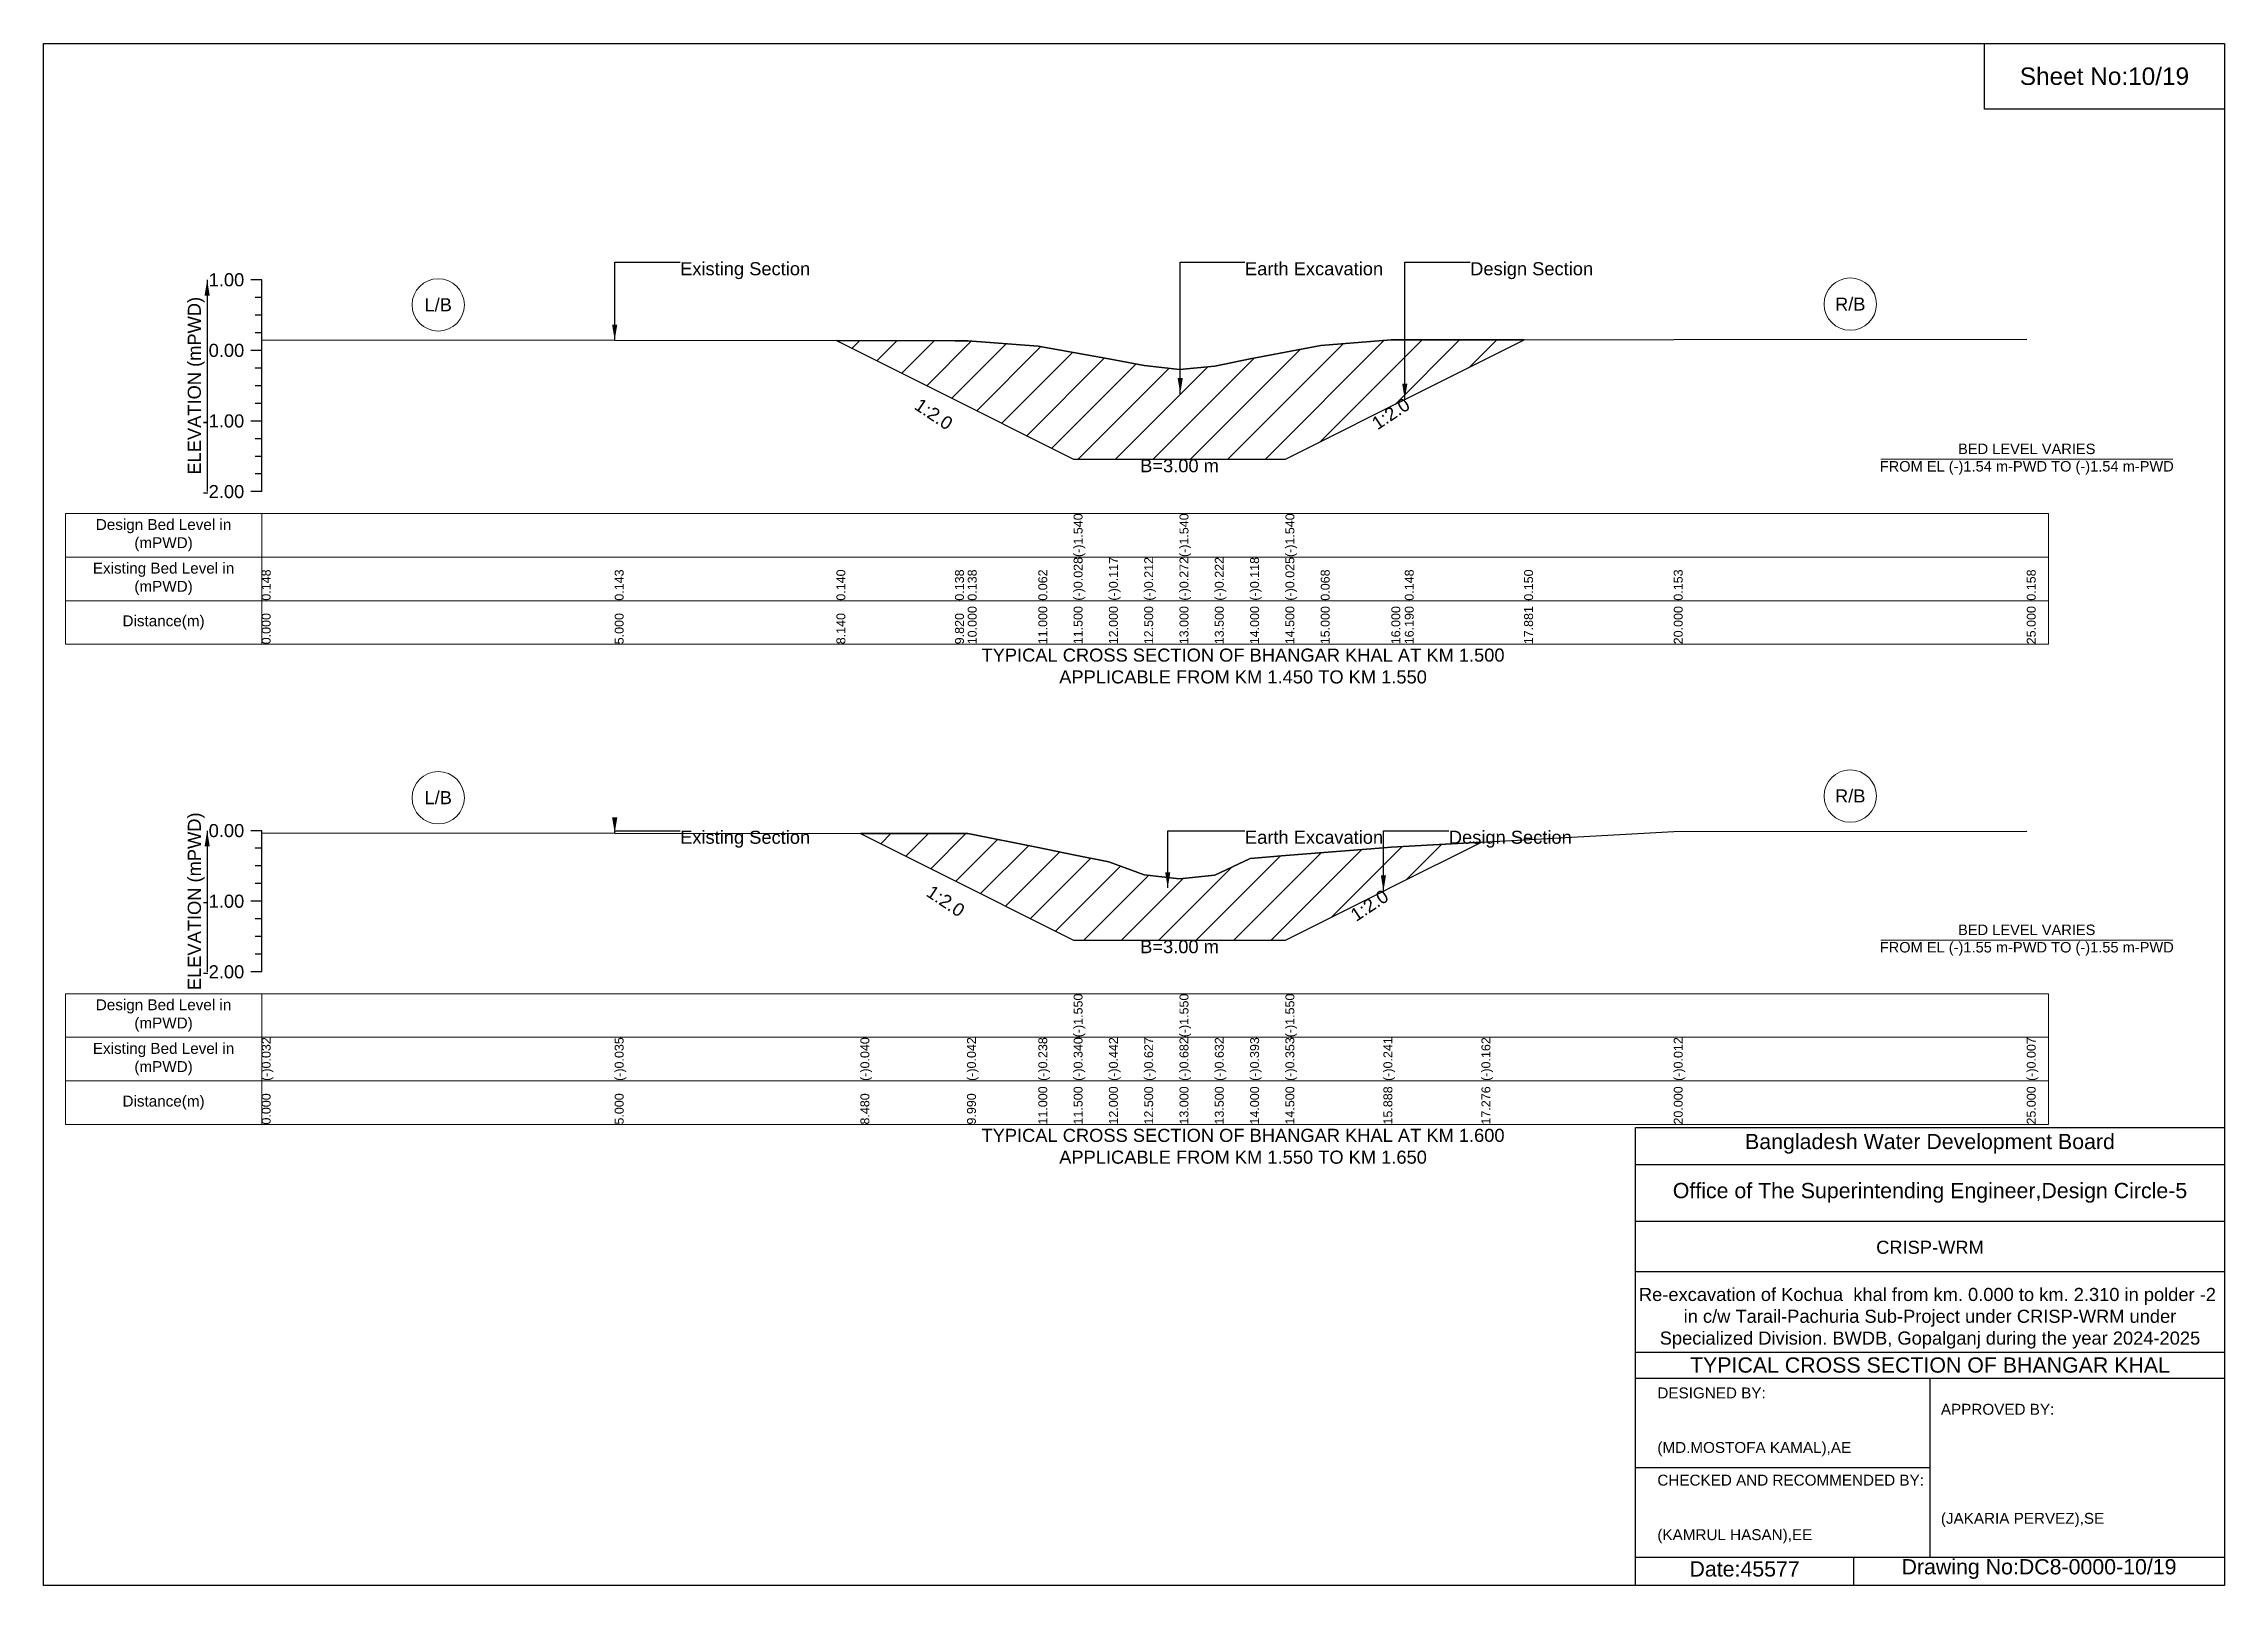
# Model space of a CAD drawing. Header units: inches. Extents: x 91000 to 288000, y -5656 to 0.
# Drawn here: x 190000 to 198000, y -5656 to 0 of the extents above; entities that cross this region are included whole.
import ezdxf

# ---------------------------------------------------------------- set-up
doc = ezdxf.new("R2010")
doc.units = ezdxf.units.IN
doc.header["$LTSCALE"] = 7
doc.header["$MEASUREMENT"] = 0
for name, color, linetype, lineweight in [('Cross section Data Border', 7, 'Continuous', 9), ('Cross Section Labels', 7, 'Continuous', 9), ('Existing_Bed_Level for Xsection', 7, 'Continuous', 25)]:
    doc.layers.add(name, color=color, linetype=linetype, lineweight=lineweight)
doc.styles.get("Standard").update_dxf_attribs({"font": 'arial.ttf'})
doc.dimstyles.get("Standard").update_dxf_attribs({"dimtxt": 0.18, "dimasz": 0.18, "dimexe": 0.18, "dimexo": 0.0625, "dimgap": 0.09, "dimtad": 0, "dimtih": 1, "dimtoh": 1, "dimdec": 4, "dimzin": 0, "dimdsep": 46, "dimtxsty": 'Standard', "dimcen": 0.09, "dimadec": 0, "dimazin": 0, "dimtfac": 1, "dimtdec": 4, "dimtofl": 0, "dimtmove": 0, "dimatfit": 3, "dimfxl": 1, "dimtolj": 1, "dimtzin": 0, "dimarcsym": 0})

msp = doc.modelspace()

# ---------------------------------------------------------------- texts
at = {"attachment_point": 5}
for s, insert, char_height in [('Sheet No:10/19', (197560, -120), 64), ('Bangladesh Water Development Board', (196920, -4036), 56), ('Office of The Superintending Engineer,Design Circle-5', (196920, -4216), 56)]:
    msp.add_mtext(s, dxfattribs=dict(at, insert=insert, char_height=char_height))
for s, insert, char_height, width, attachment_point in [('CRISP-WRM', (196920, -4416), 48, 2240, 5), ('Re-excavation of Kochua  khal from km. 0.000 to km. 2.310 in polder -2  in c/w Tarail-Pachuria Sub-Project under CRISP-WRM under Specialized Division. BWDB, Gopalganj during the year 2024-2025', (196920, -4676), 48, 2160, 5), ('TYPICAL CROSS SECTION OF BHANGAR KHAL', (196920, -4848), 56, 2240, 5), ('DESIGNED BY:^J^J^J(MD.MOSTOFA KAMAL),AE', (195920, -5056), 40, 1120, 4), ('APPROVED BY:^J^J^J^J^J^J(JAKARIA PERVEZ),SE', (196960, -5216), 40, 1120, 4), ('CHECKED AND RECOMMENDED BY:^J^J^J(KAMRUL HASAN),EE', (195920, -5376), 40, 1120, 4), ('Date:45577', (196240, -5596), 56, 1120, 5), ('Drawing No:DC8-0000-10/19', (197320, -5596), 56, 1760, 5)]:
    msp.add_mtext(s, dxfattribs=dict(insert=insert, char_height=char_height, width=width, attachment_point=attachment_point))
at = {"layer": 'Cross section Data Border', "char_height": 40, "width": 640, "attachment_point": 5}
for s, insert in [('Design Bed Level in (mPWD)', (190440, -1803.6)), ('Existing Bed Level in (mPWD)', (190440, -1963.6)), ('Distance(m)', (190440, -2123.6)), ('Design Bed Level in (mPWD)', (190440, -3565.4)), ('Existing Bed Level in (mPWD)', (190440, -3725.4)), ('Distance(m)', (190440, -3885.4))]:
    msp.add_mtext(s, dxfattribs=dict(at, insert=insert))
at = {"layer": 'Cross Section Labels'}
for s, insert, char_height, attachment_point in [('Existing Section', (192335, -801.8), 48, 1), ('Earth Excavation', (194407, -801.8), 48, 1), ('Design Section', (195233.3, -801.8), 48, 1), ('L/B', (191447.5, -958.4), 48, 5), ('R/B', (196627.5, -955.8), 48, 5), ('BED LEVEL VARIES ^JFROM EL (-)1.54 m-PWD TO (-)1.54 m-PWD', (197275, -1524.4), 38.4, 5), ('B=3.00 m', (194167, -1524.4), 48, 2), ('TYPICAL CROSS SECTION OF BHANGAR KHAL AT KM 1.500^JAPPLICABLE FROM KM 1.450 TO KM 1.550', (194400, -2283.6), 48, 5), ('L/B', (191447.5, -2766.5), 48, 5), ('R/B', (196627.5, -2760.3), 48, 5), ('Existing Section', (192335, -2887.4), 48, 1), ('Earth Excavation', (194407, -2887.4), 48, 1), ('Design Section', (195155, -2887.4), 48, 1), ('BED LEVEL VARIES ^JFROM EL (-)1.55 m-PWD TO (-)1.55 m-PWD', (197275, -3288.8), 38.4, 5), ('B=3.00 m', (194167, -3288.8), 48, 2), ('TYPICAL CROSS SECTION OF BHANGAR KHAL AT KM 1.600^JAPPLICABLE FROM KM 1.550 TO KM 1.650', (194400, -4045.4), 48, 5)]:
    msp.add_mtext(s, dxfattribs=dict(at, insert=insert, char_height=char_height, attachment_point=attachment_point))
at = {"layer": 'Cross Section Labels', "char_height": 48, "attachment_point": 2}
for insert, rotation in [((193278.7, -1339.2), 326.30993), ((194928.6, -1337.9), 33.69007), ((193322.6, -3125.6), 326.30993), ((194850.3, -3141.4), 33.69007)]:
    msp.add_mtext('1:2.0', dxfattribs=dict(at, insert=insert, rotation=rotation))
at = {"layer": 'Existing_Bed_Level for Xsection', "char_height": 48, "attachment_point": 6}
for s, insert in [('1.00', (190736, -866.6)), ('0.00', (190736, -1125.6)), ('-1.00', (190736, -1384.6)), ('-2.00', (190736, -1643.6)), ('0.00', (190736, -2887.4)), ('-1.00', (190736, -3146.4)), ('-2.00', (190736, -3405.4))]:
    msp.add_mtext(s, dxfattribs=dict(at, insert=insert))
at = {"layer": 'Existing_Bed_Level for Xsection', "rotation": 90}
for s, insert, char_height, attachment_point in [('ELEVATION (mPWD)', (190560, -1255.1), 48, 5), ('(-)1.540', (193778.5, -1883.6), 32.8, 1), ('(-)1.540', (194167, -1883.6), 32.8, 1), ('(-)1.540', (194555.5, -1883.6), 32.8, 1), ('(-)0.028', (193778.5, -2043.6), 32.8, 1), ('(-)0.117', (193908, -2043.6), 32.8, 1), ('(-)0.212', (194037.5, -2043.6), 32.8, 1), ('(-)0.272', (194167, -2043.6), 32.8, 1), ('(-)0.222', (194296.5, -2043.6), 32.8, 1), ('(-)0.118', (194426, -2043.6), 32.8, 1), ('(-)0.025', (194555.5, -2043.6), 32.8, 1), ('0.148', (190800, -2043.6), 32.8, 1), ('0.143', (192095, -2043.6), 32.8, 1), ('0.140', (192908.3, -2043.6), 32.8, 1), ('0.138', (193343.4, -2043.6), 32.8, 1), ('0.138', (193390, -2043.6), 32.8, 1), ('0.062', (193649, -2043.6), 32.8, 1), ('0.068', (194685, -2043.6), 32.8, 1), ('0.148', (194993.3, -2043.6), 32.8, 1), ('0.150', (195431.1, -2043.6), 32.8, 1), ('0.153', (195980, -2043.6), 32.8, 1), ('0.158', (197275, -2043.6), 32.8, 1), ('10.000', (193390, -2203.6), 32.8, 1), ('11.000', (193649, -2203.6), 32.8, 1), ('11.500', (193778.5, -2203.6), 32.8, 1), ('12.000', (193908, -2203.6), 32.8, 1), ('12.500', (194037.5, -2203.6), 32.8, 1), ('13.000', (194167, -2203.6), 32.8, 1), ('13.500', (194296.5, -2203.6), 32.8, 1), ('14.000', (194426, -2203.6), 32.8, 1), ('14.500', (194555.5, -2203.6), 32.8, 1), ('15.000', (194685, -2203.6), 32.8, 1), ('16.000', (194944, -2203.6), 32.8, 1), ('16.190', (194993.3, -2203.6), 32.8, 1), ('17.881', (195431.1, -2203.6), 32.8, 1), ('20.000', (195980, -2203.6), 32.8, 1), ('25.000', (197275, -2203.6), 32.8, 1), ('0.000', (190800, -2203.6), 32.8, 1), ('5.000', (192095, -2203.6), 32.8, 1), ('8.140', (192908.3, -2203.6), 32.8, 1), ('9.820', (193343.4, -2203.6), 32.8, 1), ('ELEVATION (mPWD)', (190560, -3146.4), 48, 5), ('(-)1.550', (193778.5, -3645.4), 32.8, 1), ('(-)1.550', (194167, -3645.4), 32.8, 1), ('(-)1.550', (194555.5, -3645.4), 32.8, 1), ('(-)0.032', (190800, -3805.4), 32.8, 1), ('(-)0.035', (192095, -3805.4), 32.8, 1), ('(-)0.040', (192996.3, -3805.4), 32.8, 1), ('(-)0.042', (193387.4, -3805.4), 32.8, 1), ('(-)0.238', (193649, -3805.4), 32.8, 1), ('(-)0.340', (193778.5, -3805.4), 32.8, 1), ('(-)0.442', (193908, -3805.4), 32.8, 1), ('(-)0.627', (194037.5, -3805.4), 32.8, 1), ('(-)0.682', (194167, -3805.4), 32.8, 1), ('(-)0.632', (194296.5, -3805.4), 32.8, 1), ('(-)0.393', (194426, -3805.4), 32.8, 1), ('(-)0.353', (194555.5, -3805.4), 32.8, 1), ('(-)0.241', (194915, -3805.4), 32.8, 1), ('(-)0.162', (195274.6, -3805.4), 32.8, 1), ('(-)0.012', (195980, -3805.4), 32.8, 1), ('(-)0.007', (197275, -3805.4), 32.8, 1), ('11.000', (193649, -3965.4), 32.8, 1), ('11.500', (193778.5, -3965.4), 32.8, 1), ('12.000', (193908, -3965.4), 32.8, 1), ('12.500', (194037.5, -3965.4), 32.8, 1), ('13.000', (194167, -3965.4), 32.8, 1), ('13.500', (194296.5, -3965.4), 32.8, 1), ('14.000', (194426, -3965.4), 32.8, 1), ('14.500', (194555.5, -3965.4), 32.8, 1), ('15.888', (194915, -3965.4), 32.8, 1), ('17.276', (195274.6, -3965.4), 32.8, 1), ('20.000', (195980, -3965.4), 32.8, 1), ('25.000', (197275, -3965.4), 32.8, 1), ('0.000', (190800, -3965.4), 32.8, 1), ('5.000', (192095, -3965.4), 32.8, 1), ('8.480', (192996.3, -3965.4), 32.8, 1), ('9.990', (193387.4, -3965.4), 32.8, 1)]:
    msp.add_mtext(s, dxfattribs=dict(at, insert=insert, char_height=char_height, attachment_point=attachment_point))

# ---------------------------------------------------------------- hatches: boundary and pattern name
at = {"layer": 'Existing_Bed_Level for Xsection'}
h = msp.add_hatch(dxfattribs=at)
h.set_pattern_fill('ANSI31', color=256, scale=777, style=0)
h.paths.add_polyline_path([(192908.3, -1089.3), (193343.4, -1306.9), (193390, -1330.2), (193649, -1459.7), (193778.5, -1524.4), (193908, -1524.4), (194037.5, -1524.4), (194167, -1524.4), (194296.5, -1524.4), (194426, -1524.4), (194555.5, -1524.4), (194685, -1459.7), (194944, -1330.2), (194993.3, -1305.5), (195431.1, -1086.6), (194993.3, -1087.2), (194944, -1087.2), (194685, -1107.9), (194555.5, -1132), (194426, -1156.1), (194296.5, -1183), (194167, -1196), (194037.5, -1180.5), (193908, -1155.9), (193778.5, -1132.7), (193649, -1109.5), (193390, -1089.8), (193343.4, -1089.8)])
h = msp.add_hatch(dxfattribs=at)
h.set_pattern_fill('ANSI31', color=256, scale=777, style=0)
h.paths.add_polyline_path([(192996.3, -2897.7), (193387.4, -3093.3), (193390, -3094.6), (193649, -3224.1), (193778.5, -3288.8), (193908, -3288.8), (194037.5, -3288.8), (194167, -3288.8), (194296.5, -3288.8), (194426, -3288.8), (194555.5, -3288.8), (194915, -3109), (194944, -3094.6), (195274.6, -2929.3), (194944, -2947.4), (194915, -2949.8), (194555.5, -2978.7), (194426, -2989.1), (194296.5, -3051.1), (194167, -3064), (194037.5, -3049.8), (193908, -3001.8), (193778.5, -2975.4), (193649, -2949), (193390, -2898.2), (193387.4, -2898.2)])

# ---------------------------------------------------------------- linework, layer by layer
for points in [[(190000, 0), (198000, 0), (198000, -5656), (190000, -5656)], [(197120, 0), (198000, 0), (198000, -240), (197120, -240)]]:
    msp.add_lwpolyline(points, close=True)
for points in [[(195840, -5656), (195840, -3976), (198000, -3976)], [(195840, -4112), (198000, -4112)], [(195840, -4320), (198000, -4320)], [(195840, -4504), (198000, -4504)], [(195840, -4800), (198000, -4800)], [(195840, -4896), (198000, -4896)], [(196920, -4896), (196920, -5552)], [(195840, -5224), (196920, -5224)], [(195840, -5552), (198000, -5552)], [(196640, -5552), (196640, -5656)]]:
    msp.add_lwpolyline(points)
at = {"layer": 'Cross section Data Border'}
for points in [[(190080, -1723.6), (197355, -1723.6), (197355, -2203.6), (190080, -2203.6)], [(190080, -3485.4), (197355, -3485.4), (197355, -3965.4), (190080, -3965.4)]]:
    msp.add_lwpolyline(points, close=True, dxfattribs=at)
for points in [[(190800, -1723.6), (190800, -2203.6)], [(190080, -1883.6), (197355, -1883.6)], [(190080, -2043.6), (197355, -2043.6)], [(190800, -3485.4), (190800, -3965.4)], [(190080, -3645.4), (197355, -3645.4)], [(190080, -3805.4), (197355, -3805.4)]]:
    msp.add_lwpolyline(points, dxfattribs=at)
at = {"layer": 'Cross Section Labels'}
for points in [[(196739.2, -1524.4), (197810.8, -1524.4)], [(196739.2, -3288.8), (197810.8, -3288.8)]]:
    msp.add_lwpolyline(points, dxfattribs=at)
for centre in [(191447.5, -958.4), (196627.5, -955.8), (191447.5, -2766.5), (196627.5, -2760.3)]:
    msp.add_circle(centre, 96, dxfattribs=at)
at = {"layer": 'Existing_Bed_Level for Xsection'}
for points in [[(190800, -866.6), (190760, -866.6)], [(190800, -1643.6), (190800, -1384.6), (190800, -1125.6), (190800, -866.6)], [(190800, -931.3), (190776, -931.3)], [(190800, -996.1), (190776, -996.1)], [(190800, -1060.8), (190776, -1060.8)], [(190800, -1087.2), (192095, -1088.5), (192908.3, -1089.3), (193343.4, -1089.8), (193390, -1089.8), (193649, -1109.5), (193778.5, -1132.7), (193778.5, -1132.7), (193908, -1155.9), (194037.5, -1180.5), (194167, -1196), (194167, -1196), (194296.5, -1183), (194426, -1156.1), (194555.5, -1132), (194555.5, -1132), (194685, -1107.9), (194944, -1087.2), (194993.3, -1087.2), (195431.1, -1086.6), (195980, -1085.9), (197275, -1084.6)], [(190800, -1125.6), (190760, -1125.6)], [(190800, -1190.3), (190776, -1190.3)], [(190800, -1255.1), (190776, -1255.1)], [(190800, -1319.8), (190776, -1319.8)], [(190800, -1384.6), (190760, -1384.6)], [(190800, -1449.3), (190776, -1449.3)], [(190800, -1514.1), (190776, -1514.1)], [(190800, -1578.8), (190776, -1578.8)], [(190800, -1643.6), (190760, -1643.6)], [(190800, -2887.4), (190760, -2887.4)], [(190800, -2952.1), (190776, -2952.1)], [(190800, -3405.4), (190800, -3146.4), (190800, -2887.4)], [(190800, -2895.7), (192095, -2896.4), (192996.3, -2897.7), (193387.4, -2898.2), (193390, -2898.2), (193649, -2949), (193778.5, -2975.4), (193778.5, -2975.4), (193908, -3001.8), (194037.5, -3049.8), (194167, -3064), (194167, -3064), (194296.5, -3051.1), (194426, -2989.1), (194555.5, -2978.7), (194555.5, -2978.7), (194915, -2949.8), (194944, -2947.4), (195274.6, -2929.3), (195980, -2890.5), (197275, -2889.2)], [(190800, -3016.9), (190776, -3016.9)], [(190800, -3081.6), (190776, -3081.6)], [(190800, -3146.4), (190760, -3146.4)], [(190800, -3211.1), (190776, -3211.1)], [(190800, -3275.9), (190776, -3275.9)], [(190800, -3340.6), (190776, -3340.6)], [(190800, -3405.4), (190760, -3405.4)]]:
    msp.add_lwpolyline(points, dxfattribs=at)
for points in [[(192908.3, -1089.3), (192908.3, -1089.3), (193343.4, -1306.9), (193390, -1330.2), (193649, -1459.7), (193778.5, -1524.4), (193778.5, -1524.4), (193908, -1524.4), (194037.5, -1524.4), (194167, -1524.4), (194167, -1524.4), (194296.5, -1524.4), (194426, -1524.4), (194555.5, -1524.4), (194555.5, -1524.4), (194685, -1459.7), (194944, -1330.2), (194993.3, -1305.5), (195431.1, -1086.6), (195431.1, -1086.6), (195431.1, -1086.6), (194993.3, -1087.2), (194944, -1087.2), (194685, -1107.9), (194555.5, -1132), (194555.5, -1132), (194426, -1156.1), (194296.5, -1183), (194167, -1196), (194167, -1196), (194037.5, -1180.5), (193908, -1155.9), (193778.5, -1132.7), (193778.5, -1132.7), (193649, -1109.5), (193390, -1089.8), (193343.4, -1089.8), (192908.3, -1089.3)], [(192996.3, -2897.7), (192996.3, -2897.7), (193387.4, -3093.3), (193390, -3094.6), (193649, -3224.1), (193778.5, -3288.8), (193778.5, -3288.8), (193908, -3288.8), (194037.5, -3288.8), (194167, -3288.8), (194167, -3288.8), (194296.5, -3288.8), (194426, -3288.8), (194555.5, -3288.8), (194555.5, -3288.8), (194915, -3109), (194944, -3094.6), (195274.6, -2929.3), (194944, -2947.4), (194915, -2949.8), (194555.5, -2978.7), (194555.5, -2978.7), (194426, -2989.1), (194296.5, -3051.1), (194167, -3064), (194167, -3064), (194037.5, -3049.8), (193908, -3001.8), (193778.5, -2975.4), (193778.5, -2975.4), (193649, -2949), (193390, -2898.2), (193387.4, -2898.2), (192996.3, -2897.7)]]:
    msp.add_lwpolyline(points, close=True, dxfattribs=at)

msp.set_redraw_order([(e.dxf.handle, doc.entitydb.next_handle()) for e in msp.query("TEXT MTEXT ATTDEF DIMENSION ARC_DIMENSION")])  # texts and dimensions are drawn at this point

# ---------------------------------------------------------------- leaders
at = {"layer": 'Cross Section Labels', "annotation_type": 0, "has_hookline": 1, "hookline_direction": 0}
for points, text_width in [([(192095, -1088.5), (192095, -801.8), (192334.9, -801.8)], 467.2), ([(194169.6, -1284.6), (194169.6, -801.8), (194406.9, -801.8)], 497), ([(194993.3, -1305.5), (194993.3, -801.8), (195233.2, -801.8)], 441.2), ([(192095, -2896.4), (192095, -2887.4), (192334.9, -2887.4)], 467.2), ([(194123.8, -3097.2), (194123.8, -2887.4), (194406.9, -2887.4)], 497), ([(194915, -3109), (194915, -2887.4), (195155, -2887.4)], 441.2)]:
    msp.add_leader(points, dimstyle='Standard', override={"dimasz": 57.6}, dxfattribs=dict(at, text_width=text_width))
at = {"layer": 'Existing_Bed_Level for Xsection'}
for points in [[(190600, -866.6), (190600, -1643.6)], [(190600, -2887.4), (190600, -3405.4)]]:
    msp.add_leader(points, dimstyle='Standard', override={"dimasz": 57.6}, dxfattribs=at)

doc.saveas('drawing.dxf')
